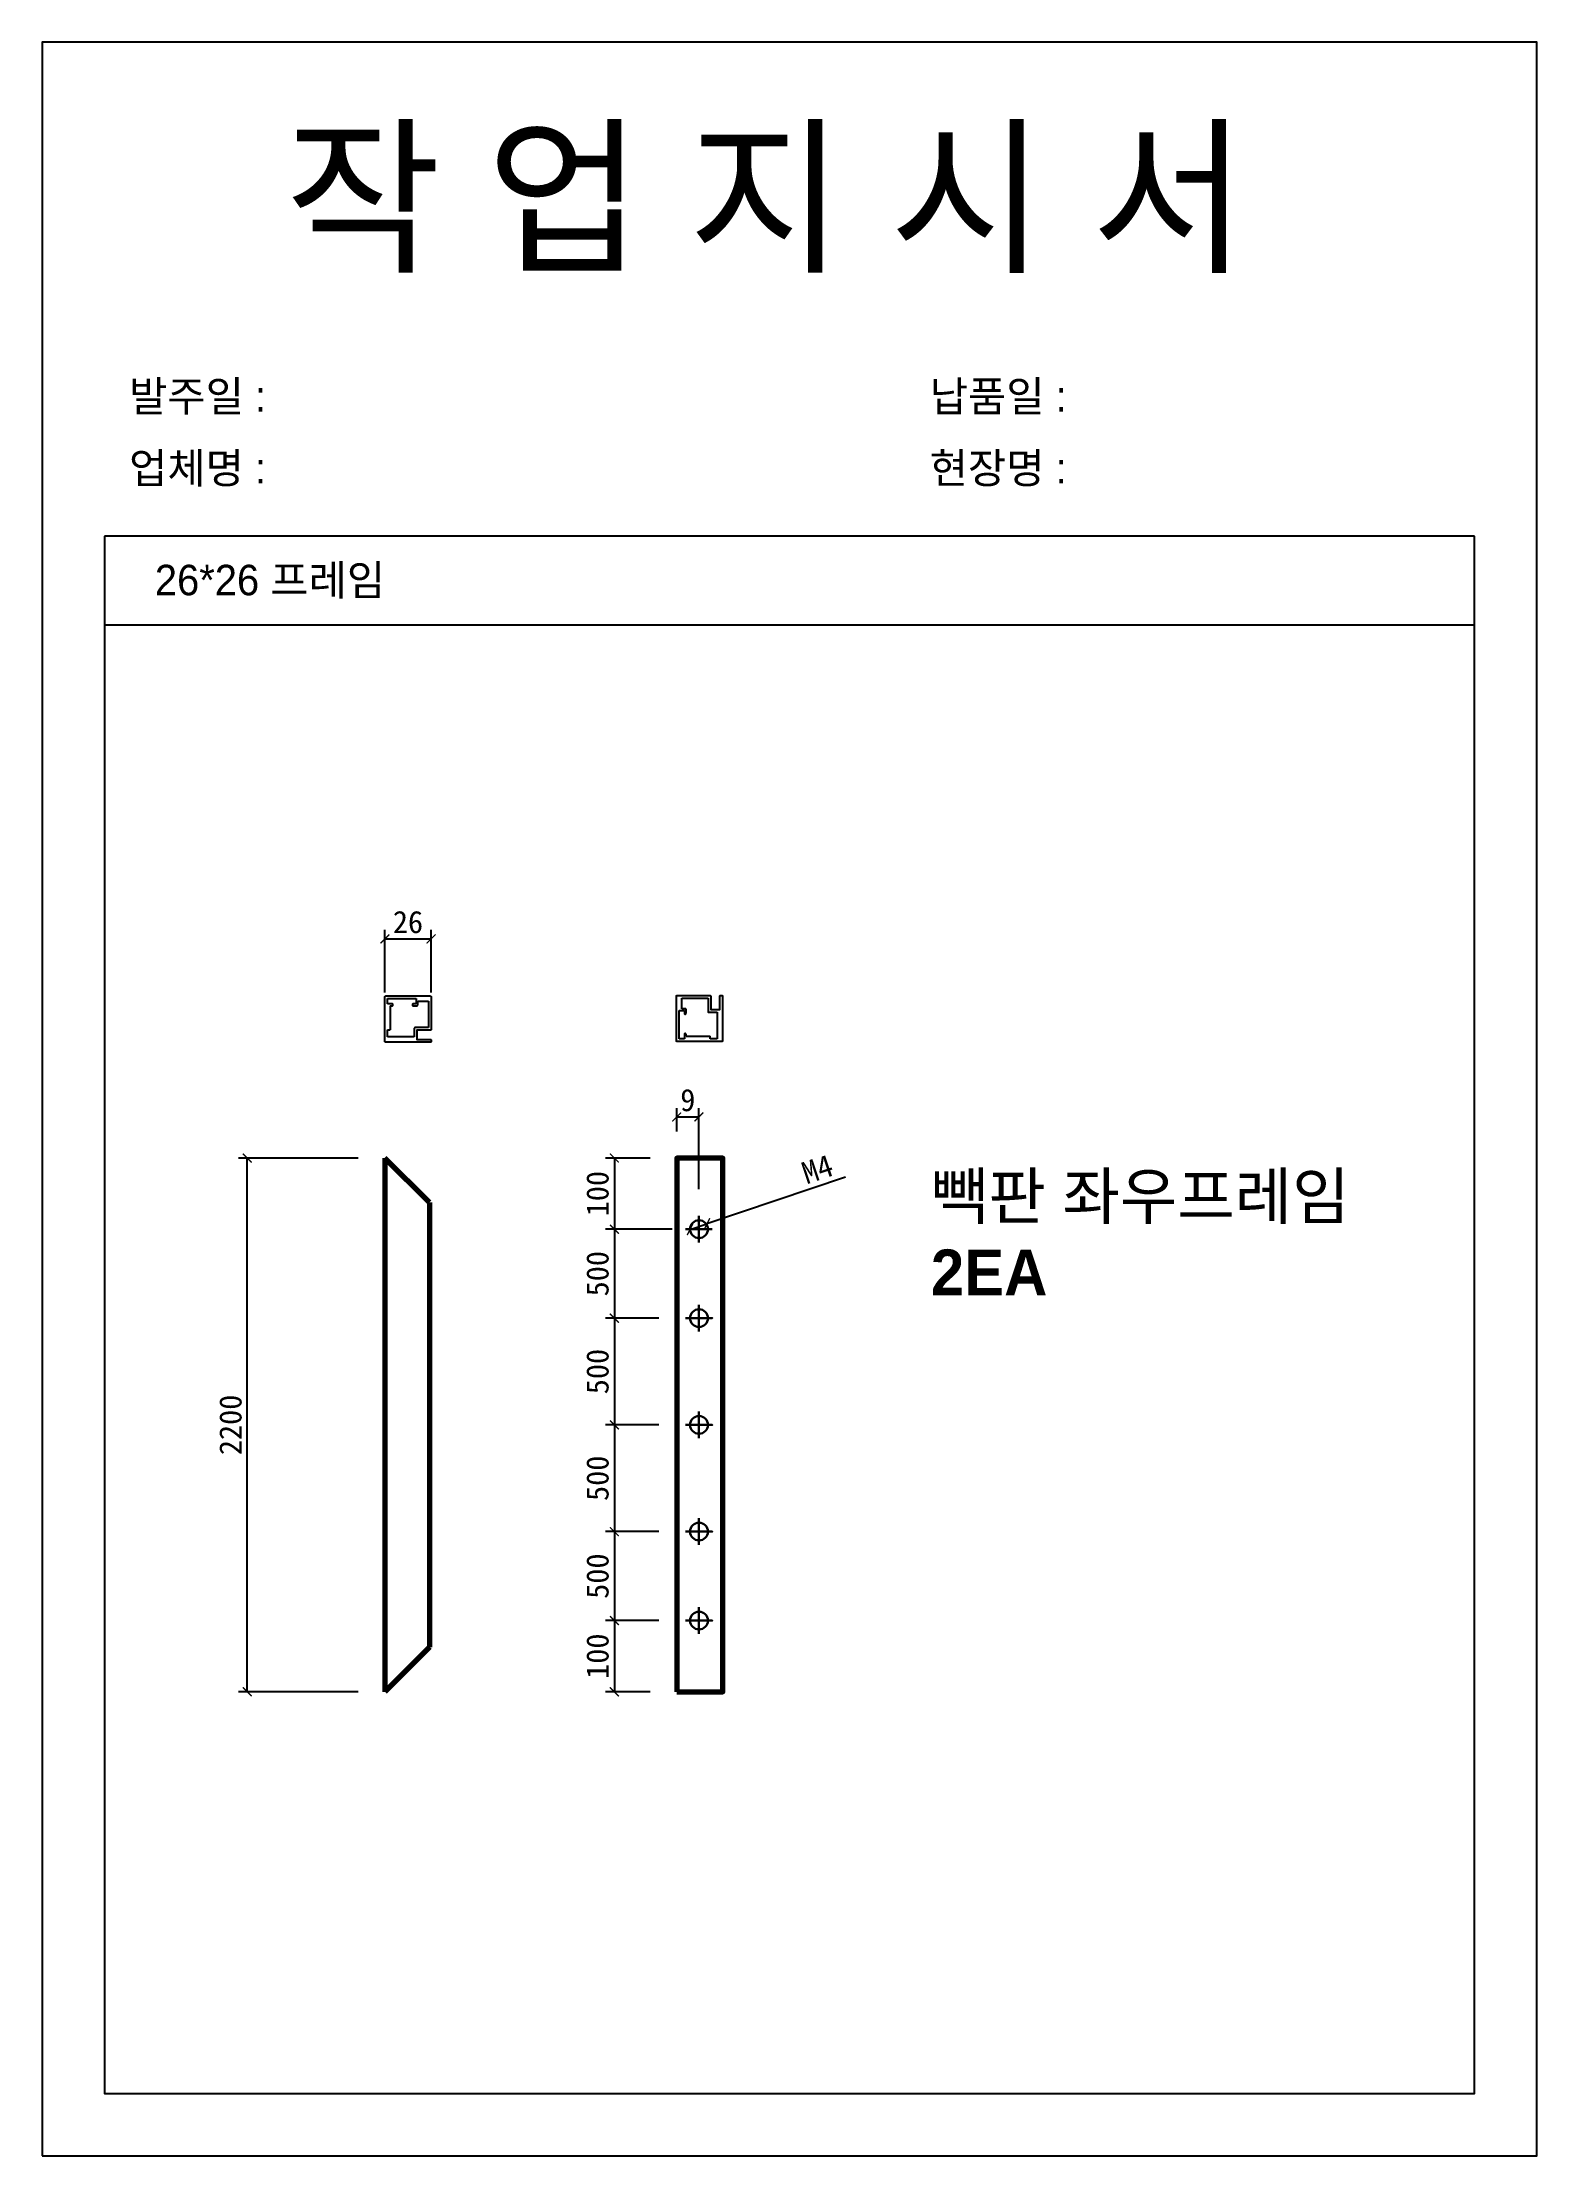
# Model space of a CAD drawing. Header units: millimetres. Extents: x -44117 to 256353, y -2095463 to 65325.
# Drawn here: x 31091 to 32771, y 19453 to 21829 of the extents above; entities that cross this region are included whole.
import ezdxf

# ---------------------------------------------------------------- set-up
doc = ezdxf.new("R2010")
doc.units = ezdxf.units.MM
doc.header["$LTSCALE"] = 10
doc.layers.add('Layer1', color=7, linetype='Continuous', lineweight=70)
doc.dimstyles.new('ISO-25', dxfattribs={"dimtxt": 2.5, "dimasz": 2.5, "dimexe": 1, "dimexo": 1, "dimtad": 1, "dimtxsty": 'Standard', "dimblk": 'ARCHTICK', "dimcen": 2.5, "dimadec": 0, "dimazin": 0, "dimtfac": 1, "dimtmove": 0, "dimatfit": 3, "dimfxl": 0, "dimarcsym": 0})

msp = doc.modelspace()

# ---------------------------------------------------------------- texts
at = {"attachment_point": 1}
for s, heights, insert, char_height in [('{\\fGulim|b0|i0|c129|p50;작 업 지 시 서}', [-155.84554], (31363.89609, 21724.83851), 140), ('{\\fGulim|b0|i0|c129|p50;발주일 :}', [-38.18216], (31188.68674, 21448.11809), 34.3), ('{\\fGulim|b0|i0|c129|p50;납품일 :}', [-37.67976], (32088.66472, 21448.11809), 34.3), ('{\\fGulim|b0|i0|c129|p50;업체명 : }', [-38.2735], (31188.68674, 21367.46191), 34.3), ('{\\fGulim|b0|i0|c129|p50;현장명 : }', [-38.2735], (32088.66472, 21367.46191), 34.3), ('{\\fGulim|b0|i0|c129|p50;26*26 프레임}', [-38.22783], (31217.64932, 21241.59334), 34.3), ('{\\fGulim|b1|i0|c129|p50;빽판 좌우프레임\\P2EA}', [-141.07917], (32090.05895, 20557.572), 51.45)]:
    msp.add_mtext_dynamic_manual_height_columns(s, width=3307.3198183, gutter_width=12.5, heights=heights, dxfattribs=dict(at, insert=insert, char_height=char_height))

# ---------------------------------------------------------------- blocks, each defined once
blk = doc.blocks.new('_ArchTick')
at = {"color": 0, "linetype": 'ByBlock', "const_width": 0.15}
blk.add_lwpolyline([(-0.5, -0.5), (0.5, 0.5)], dxfattribs=at)
blk = doc.blocks.new('*D1139')
at = {"color": 0, "lineweight": -2}
for p, q in [((31446.2, 20574.6), (31311.5, 20574.6)), ((31321.5, 19974.6), (31321.5, 20574.6)), ((31446.2, 19974.6), (31311.5, 19974.6))]:
    blk.add_line(p, q, dxfattribs=at)
at = {"layer": 'Defpoints', "color": 0}
for p in [(31321.5, 20574.6), (31476.2, 20574.6), (31476.2, 19974.6)]:
    blk.add_point(p, dxfattribs=at)
at = {"color": 0, "lineweight": -2, "xscale": 10, "yscale": 10, "zscale": 10}
for p, rotation in [((31321.5, 20574.6), 90), ((31321.5, 19974.6), 270)]:
    blk.add_blockref('_ArchTick', p, dxfattribs=dict(at, rotation=rotation))
at = {"color": 0, "insert": (31302.8, 20274.6), "char_height": 25, "attachment_point": 5, "rotation": 90}
blk.add_mtext('2200', dxfattribs=at)
blk = doc.blocks.new('*D1107')
at = {"color": 0, "lineweight": -2}
for p, q in [((31994.1, 20553), (31838.3, 20500.7)), ((31819.3, 20494.3), (31838.3, 20500.7)), ((31819.3, 20494.3), (31819.3, 20494.3))]:
    blk.add_line(p, q, dxfattribs=at)
at = {"layer": 'Defpoints', "color": 0}
for p in [(31819.3, 20494.3), (31838.3, 20500.7)]:
    blk.add_point(p, dxfattribs=at)
at = {"color": 0, "lineweight": -2, "xscale": 10, "yscale": 10, "zscale": 10}
for p, rotation in [((31838.3, 20500.7), 198.5668130379917), ((31819.3, 20494.3), 18.56681303799174)]:
    blk.add_blockref('_ArchTick', p, dxfattribs=dict(at, rotation=rotation))
at = {"color": 0, "insert": (31962.5, 20562.2), "char_height": 25, "attachment_point": 5, "rotation": 18.5668}
blk.add_mtext('M4', dxfattribs=at)
blk = doc.blocks.new('*D1140')
at = {"color": 0, "lineweight": -2}
for p, q in [((31476.2, 20760.8), (31476.2, 20831)), ((31476.2, 20821), (31528.2, 20821)), ((31528.2, 20760.8), (31528.2, 20831))]:
    blk.add_line(p, q, dxfattribs=at)
at = {"layer": 'Defpoints', "color": 0}
for p in [(31528.2, 20821), (31476.2, 20730.8), (31528.2, 20730.8)]:
    blk.add_point(p, dxfattribs=at)
at = {"color": 0, "lineweight": -2, "xscale": 10, "yscale": 10, "zscale": 10, "rotation": 180}
blk.add_blockref('_ArchTick', (31476.2, 20821), dxfattribs=at)
at = {"color": 0, "lineweight": -2, "xscale": 10, "yscale": 10, "zscale": 10}
blk.add_blockref('_ArchTick', (31528.2, 20821), dxfattribs=at)
at = {"color": 0, "insert": (31502.2, 20839.8), "char_height": 25, "attachment_point": 5}
blk.add_mtext('26', dxfattribs=at)
blk = doc.blocks.new('*D1109')
at = {"color": 0, "lineweight": -2}
for p, q in [((31804.3, 20604.6), (31804.3, 20630.8)), ((31829.3, 20539.6), (31829.3, 20630.8)), ((31804.3, 20620.8), (31829.3, 20620.8))]:
    blk.add_line(p, q, dxfattribs=at)
at = {"layer": 'Defpoints', "color": 0}
for p in [(31829.3, 20620.8), (31804.3, 20574.6), (31829.3, 20509.6)]:
    blk.add_point(p, dxfattribs=at)
at = {"color": 0, "lineweight": -2, "xscale": 10, "yscale": 10, "zscale": 10, "rotation": 180}
blk.add_blockref('_ArchTick', (31804.3, 20620.8), dxfattribs=at)
at = {"color": 0, "lineweight": -2, "xscale": 10, "yscale": 10, "zscale": 10}
blk.add_blockref('_ArchTick', (31829.3, 20620.8), dxfattribs=at)
at = {"color": 0, "insert": (31816.8, 20639.6), "char_height": 25, "attachment_point": 5}
blk.add_mtext('9', dxfattribs=at)
blk = doc.blocks.new('*D1115')
at = {"color": 0, "lineweight": -2}
for p, q in [((31774.3, 20574.6), (31724.2, 20574.6)), ((31734.2, 20574.6), (31734.2, 20494.6)), ((31799.3, 20494.6), (31724.2, 20494.6))]:
    blk.add_line(p, q, dxfattribs=at)
at = {"layer": 'Defpoints', "color": 0}
for p in [(31804.3, 20574.6), (31734.2, 20494.6), (31829.3, 20494.6)]:
    blk.add_point(p, dxfattribs=at)
at = {"color": 0, "lineweight": -2, "xscale": 10, "yscale": 10, "zscale": 10}
for p, rotation in [((31734.2, 20574.6), 90), ((31734.2, 20494.6), 270)]:
    blk.add_blockref('_ArchTick', p, dxfattribs=dict(at, rotation=rotation))
at = {"color": 0, "insert": (31715.4, 20534.6), "char_height": 25, "attachment_point": 5, "rotation": 90}
blk.add_mtext('100', dxfattribs=at)
blk = doc.blocks.new('*D1155')
at = {"color": 0, "lineweight": -2}
for p, q in [((31799.3, 20494.6), (31724.2, 20494.6)), ((31734.2, 20494.6), (31734.2, 20394.6)), ((31784.3, 20394.6), (31724.2, 20394.6))]:
    blk.add_line(p, q, dxfattribs=at)
at = {"layer": 'Defpoints', "color": 0}
for p in [(31829.3, 20494.6), (31734.2, 20394.6), (31814.3, 20394.6)]:
    blk.add_point(p, dxfattribs=at)
at = {"color": 0, "lineweight": -2, "xscale": 10, "yscale": 10, "zscale": 10}
for p, rotation in [((31734.2, 20494.6), 90), ((31734.2, 20394.6), 270)]:
    blk.add_blockref('_ArchTick', p, dxfattribs=dict(at, rotation=rotation))
at = {"color": 0, "insert": (31715.4, 20444.6), "char_height": 25, "attachment_point": 5, "rotation": 90}
blk.add_mtext('500', dxfattribs=at)
blk = doc.blocks.new('*D1156')
at = {"color": 0, "lineweight": -2}
for p, q in [((31784.3, 20394.6), (31724.2, 20394.6)), ((31734.2, 20394.6), (31734.2, 20274.6)), ((31784.3, 20274.6), (31724.2, 20274.6))]:
    blk.add_line(p, q, dxfattribs=at)
at = {"layer": 'Defpoints', "color": 0}
for p in [(31814.3, 20394.6), (31734.2, 20274.6), (31814.3, 20274.6)]:
    blk.add_point(p, dxfattribs=at)
at = {"color": 0, "lineweight": -2, "xscale": 10, "yscale": 10, "zscale": 10}
for p, rotation in [((31734.2, 20394.6), 90), ((31734.2, 20274.6), 270)]:
    blk.add_blockref('_ArchTick', p, dxfattribs=dict(at, rotation=rotation))
at = {"color": 0, "insert": (31715.4, 20334.6), "char_height": 25, "attachment_point": 5, "rotation": 90}
blk.add_mtext('500', dxfattribs=at)
blk = doc.blocks.new('*D1157')
at = {"color": 0, "lineweight": -2}
for p, q in [((31784.3, 20274.6), (31724.2, 20274.6)), ((31734.2, 20274.6), (31734.2, 20154.6)), ((31784.3, 20154.6), (31724.2, 20154.6))]:
    blk.add_line(p, q, dxfattribs=at)
at = {"layer": 'Defpoints', "color": 0}
for p in [(31814.3, 20274.6), (31734.2, 20154.6), (31814.3, 20154.6)]:
    blk.add_point(p, dxfattribs=at)
at = {"color": 0, "lineweight": -2, "xscale": 10, "yscale": 10, "zscale": 10}
for p, rotation in [((31734.2, 20274.6), 90), ((31734.2, 20154.6), 270)]:
    blk.add_blockref('_ArchTick', p, dxfattribs=dict(at, rotation=rotation))
at = {"color": 0, "insert": (31715.4, 20214.6), "char_height": 25, "attachment_point": 5, "rotation": 90}
blk.add_mtext('500', dxfattribs=at)
blk = doc.blocks.new('*D1158')
at = {"color": 0, "lineweight": -2}
for p, q in [((31784.3, 20154.6), (31724.2, 20154.6)), ((31734.2, 20154.6), (31734.2, 20054.6)), ((31784.3, 20054.6), (31724.2, 20054.6))]:
    blk.add_line(p, q, dxfattribs=at)
at = {"layer": 'Defpoints', "color": 0}
for p in [(31814.3, 20154.6), (31734.2, 20054.6), (31814.3, 20054.6)]:
    blk.add_point(p, dxfattribs=at)
at = {"color": 0, "lineweight": -2, "xscale": 10, "yscale": 10, "zscale": 10}
for p, rotation in [((31734.2, 20154.6), 90), ((31734.2, 20054.6), 270)]:
    blk.add_blockref('_ArchTick', p, dxfattribs=dict(at, rotation=rotation))
at = {"color": 0, "insert": (31715.4, 20104.6), "char_height": 25, "attachment_point": 5, "rotation": 90}
blk.add_mtext('500', dxfattribs=at)
blk = doc.blocks.new('*D1159')
at = {"color": 0, "lineweight": -2}
for p, q in [((31784.3, 20054.6), (31724.2, 20054.6)), ((31734.2, 20054.6), (31734.2, 19974.6)), ((31774.3, 19974.6), (31724.2, 19974.6))]:
    blk.add_line(p, q, dxfattribs=at)
at = {"layer": 'Defpoints', "color": 0}
for p in [(31814.3, 20054.6), (31734.2, 19974.6), (31804.3, 19974.6)]:
    blk.add_point(p, dxfattribs=at)
at = {"color": 0, "lineweight": -2, "xscale": 10, "yscale": 10, "zscale": 10}
for p, rotation in [((31734.2, 20054.6), 90), ((31734.2, 19974.6), 270)]:
    blk.add_blockref('_ArchTick', p, dxfattribs=dict(at, rotation=rotation))
at = {"color": 0, "insert": (31715.4, 20014.6), "char_height": 25, "attachment_point": 5, "rotation": 90}
blk.add_mtext('100', dxfattribs=at)

# ---------------------------------------------------------------- dimensions: what is measured, and where the dimension line sits
for base, p1, p2, text, picture, middle in [((31528.2448, 20821.04362), (31476.2448, 20730.82818), (31528.2448, 20730.82818), '26', '*D1140', (31502.2448, 20821.04362)), ((31829.33019, 20620.84379), (31804.33019, 20574.64506), (31829.33019, 20509.64506), '9', '*D1109', (31816.83019, 20620.84379))]:
    dim = msp.add_linear_dim(base=base, p1=p1, p2=p2, text=text, dimstyle='ISO-25', override={"dimscale": 10, "dimasz": 1, "dimexo": 3})
    dim.commit()
    dim.dimension.update_dxf_attribs({"geometry": picture, "text_midpoint": middle, "dimtype": 160})
for base, p1, p2, text, picture, middle in [((31321.50502, 20574.64506), (31476.2448, 19974.64506), (31476.2448, 20574.64506), '2200', '*D1139', (31302.75502, 20274.64506)), ((31734.17961, 20494.64506), (31804.33019, 20574.64506), (31829.33019, 20494.64506), '100', '*D1115', (31715.42961, 20534.64506)), ((31734.17961, 20394.64506), (31829.33019, 20494.64506), (31814.33019, 20394.64506), '500', '*D1155', (31715.42961, 20444.64506)), ((31734.17961, 20274.64506), (31814.33019, 20394.64506), (31814.33019, 20274.64506), '500', '*D1156', (31715.42961, 20334.64506)), ((31734.17961, 20154.64506), (31814.33019, 20274.64506), (31814.33019, 20154.64506), '500', '*D1157', (31715.42961, 20214.64506)), ((31734.17961, 20054.64506), (31814.33019, 20154.64506), (31814.33019, 20054.64506), '500', '*D1158', (31715.42961, 20104.64506)), ((31734.17961, 19974.64506), (31814.33019, 20054.64506), (31804.33019, 19974.64506), '100', '*D1159', (31715.42961, 20014.64506))]:
    dim = msp.add_linear_dim(base=base, p1=p1, p2=p2, angle=90, text=text, dimstyle='ISO-25', override={"dimscale": 10, "dimasz": 1, "dimexo": 3})
    dim.commit()
    dim.dimension.update_dxf_attribs({"geometry": picture, "text_midpoint": middle})
dim = msp.add_diameter_dim_2p(p1=(31819.33519, 20494.32863), p2=(31838.29425, 20500.69683), text='M4', dimstyle='ISO-25', override={"dimscale": 10, "dimasz": 1, "dimexo": 3})
dim.commit()
dim.dimension.update_dxf_attribs({"geometry": '*D1107', "text_midpoint": (31968.42988, 20544.40841), "dimtype": 163})

# ---------------------------------------------------------------- linework, layer by layer
for p, q in [((32701.08949, 21273.8313), (31161.08949, 21273.8313)), ((32701.08949, 21173.8313), (31161.08949, 21173.8313)), ((31479.2448, 20747.82818), (31479.2448, 20753.82818)), ((31479.2448, 20753.82818), (31511.2448, 20753.82818)), ((31484.6448, 20747.82818), (31479.2448, 20747.82818)), ((31482.2448, 20745.82818), (31484.6448, 20745.82818)), ((31482.2448, 20745.82818), (31482.2448, 20718.82818)), ((31485.2448, 20746.42818), (31485.2448, 20747.22818)), ((31507.2448, 20747.22818), (31507.2448, 20746.42818)), ((31511.2448, 20747.82818), (31507.8448, 20747.82818)), ((31507.8448, 20745.82818), (31512.6448, 20745.82818)), ((31511.2448, 20753.82818), (31511.2448, 20747.82818)), ((31513.2448, 20746.42818), (31513.2448, 20750.82818)), ((31513.2448, 20750.82818), (31525.2448, 20750.82818)), ((31525.2448, 20750.82818), (31525.2448, 20721.22818)), ((31809.91454, 20742.47323), (31809.91454, 20754.47323)), ((31809.91454, 20754.47323), (31839.51454, 20754.47323)), ((31839.51454, 20754.47323), (31839.51454, 20741.47323)), ((31479.2448, 20710.82818), (31479.2448, 20718.82818)), ((31479.2448, 20718.82818), (31482.2448, 20718.82818)), ((31509.2448, 20720.62818), (31509.2448, 20718.22818)), ((31512.2448, 20721.22818), (31509.8448, 20721.22818)), ((31525.2448, 20721.22818), (31512.2448, 20721.22818)), ((31806.91454, 20708.47323), (31806.91454, 20740.47323)), ((31806.91454, 20740.47323), (31812.91454, 20740.47323)), ((31814.31454, 20742.47323), (31809.91454, 20742.47323)), ((31812.91454, 20740.47323), (31812.91454, 20737.07323)), ((31813.51454, 20736.47323), (31814.31454, 20736.47323)), ((31814.91454, 20737.07323), (31814.91454, 20741.87323)), ((31839.51454, 20741.47323), (31839.51454, 20739.07323)), ((31840.11454, 20738.47323), (31842.51454, 20738.47323)), ((31842.51454, 20738.47323), (31849.91454, 20738.47323)), ((31842.51454, 20738.47323), (31842.51454, 20738.47323)), ((31849.91454, 20738.47323), (31849.91454, 20708.47323)), ((31509.2448, 20710.82818), (31479.2448, 20710.82818)), ((31509.2448, 20718.22818), (31509.2448, 20710.82818)), ((31509.2448, 20718.22818), (31509.2448, 20718.22818)), ((31812.91454, 20708.47323), (31806.91454, 20708.47323)), ((31812.91454, 20713.87323), (31812.91454, 20708.47323)), ((31814.31454, 20714.47323), (31813.51454, 20714.47323)), ((31814.91454, 20711.47323), (31814.91454, 20713.87323)), ((31814.91454, 20711.47323), (31841.91454, 20711.47323)), ((31841.91454, 20708.47323), (31841.91454, 20711.47323)), ((31849.91454, 20708.47323), (31841.91454, 20708.47323))]:
    msp.add_line(p, q)
at = {"lineweight": 30}
for p, q in [((31829.33019, 20479.64506), (31829.33019, 20509.64506)), ((31814.33019, 20494.64506), (31844.33019, 20494.64506)), ((31829.33019, 20379.64506), (31829.33019, 20409.64506)), ((31829.33019, 20259.64506), (31829.33019, 20289.64506)), ((31829.33019, 20139.64506), (31829.33019, 20169.64506)), ((31829.33019, 20039.64506), (31829.33019, 20069.64506))]:
    msp.add_line(p, q, dxfattribs=at)
msp.add_lwpolyline([(31091.08949, 19453.00103), (32771.08949, 19453.00103), (32771.08949, 21829.00103), (31091.08949, 21829.00103)], close=True)
msp.add_lwpolyline([(31161.08949, 21273.8313), (31161.08949, 19523.00103), (32701.08949, 19523.00103), (32701.08949, 21273.8313)])
for points in [[(31527.6448, 20707.82844, -0.4142135624), (31528.2448, 20707.22844), (31528.2448, 20705.42818, -0.4142135624), (31527.6448, 20704.82818), (31477.2448, 20704.82818, -0.4142135624), (31476.2448, 20705.82818), (31476.2448, 20755.82818, -0.4142135624), (31477.2448, 20756.82818), (31527.2448, 20756.82818, -0.4142135624), (31528.2448, 20755.82818), (31528.2448, 20719.22818, -0.4142135624), (31527.2448, 20718.22818), (31512.2448, 20718.22818), (31512.2448, 20707.82818), (31527.6448, 20707.82818)], [(31852.91428, 20756.87323, -0.4142135624), (31853.51428, 20757.47323), (31855.31454, 20757.47323, -0.4142135624), (31855.91454, 20756.87323), (31855.91454, 20706.47323, -0.4142135624), (31854.91454, 20705.47323), (31804.91454, 20705.47323, -0.4142135624), (31803.91454, 20706.47323), (31803.91454, 20756.47323, -0.4142135624), (31804.91454, 20757.47323), (31841.51454, 20757.47323, -0.4142135624), (31842.51454, 20756.47323), (31842.51454, 20741.47323), (31852.91454, 20741.47323), (31852.91454, 20756.87323)]]:
    msp.add_lwpolyline(points, format="xyb")
for points in [[(31814.33019, 20394.64506), (31844.33019, 20394.64506)], [(31814.33019, 20274.64506), (31844.33019, 20274.64506)], [(31814.33019, 20154.64506), (31844.33019, 20154.64506)], [(31814.33019, 20054.64506), (31844.33019, 20054.64506)]]:
    msp.add_lwpolyline(points, close=True, dxfattribs=at)
for centre in [(31829.33019, 20494.64506), (31829.33019, 20394.64506), (31829.33019, 20274.64506), (31829.33019, 20154.64506), (31829.33019, 20054.64506)]:
    msp.add_circle(centre, 10, dxfattribs=at)
for centre, start, end in [((31484.6448, 20747.22818), 360, 90), ((31484.6448, 20746.42818), 270, 0), ((31507.8448, 20747.22818), 90, 180), ((31507.8448, 20746.42818), 180, 270), ((31512.6448, 20746.42818), 270, 0), ((31509.8448, 20720.62818), 90, 180), ((31813.51454, 20737.07323), 180, 270), ((31814.31454, 20741.87323), 360, 90), ((31814.31454, 20737.07323), 270, 0), ((31840.11454, 20739.07323), 180, 270), ((31813.51454, 20713.87323), 90, 180), ((31814.31454, 20713.87323), 360, 90)]:
    msp.add_arc(centre, 0.6, start, end)
at = {"layer": 'Layer1'}
for p, q in [((31526.2448, 20524.64506), (31476.2448, 20574.64506)), ((31526.2448, 20024.64506), (31476.2448, 19974.64506))]:
    msp.add_line(p, q, dxfattribs=at)
for points in [[(31476.2448, 20574.64506), (31476.2448, 19974.64506)], [(31526.2448, 20524.64506), (31526.2448, 20024.64506)]]:
    msp.add_lwpolyline(points, dxfattribs=at)
msp.add_lwpolyline([(31804.33019, 19974.64506), (31856.33019, 19974.64506), (31856.33019, 20574.64506), (31804.33019, 20574.64506)], close=True, dxfattribs=at)

msp.set_redraw_order([(e.dxf.handle, doc.entitydb.next_handle()) for e in msp.query("TEXT MTEXT ATTDEF DIMENSION ARC_DIMENSION")])  # texts and dimensions are drawn at this point

doc.saveas('drawing.dxf')
